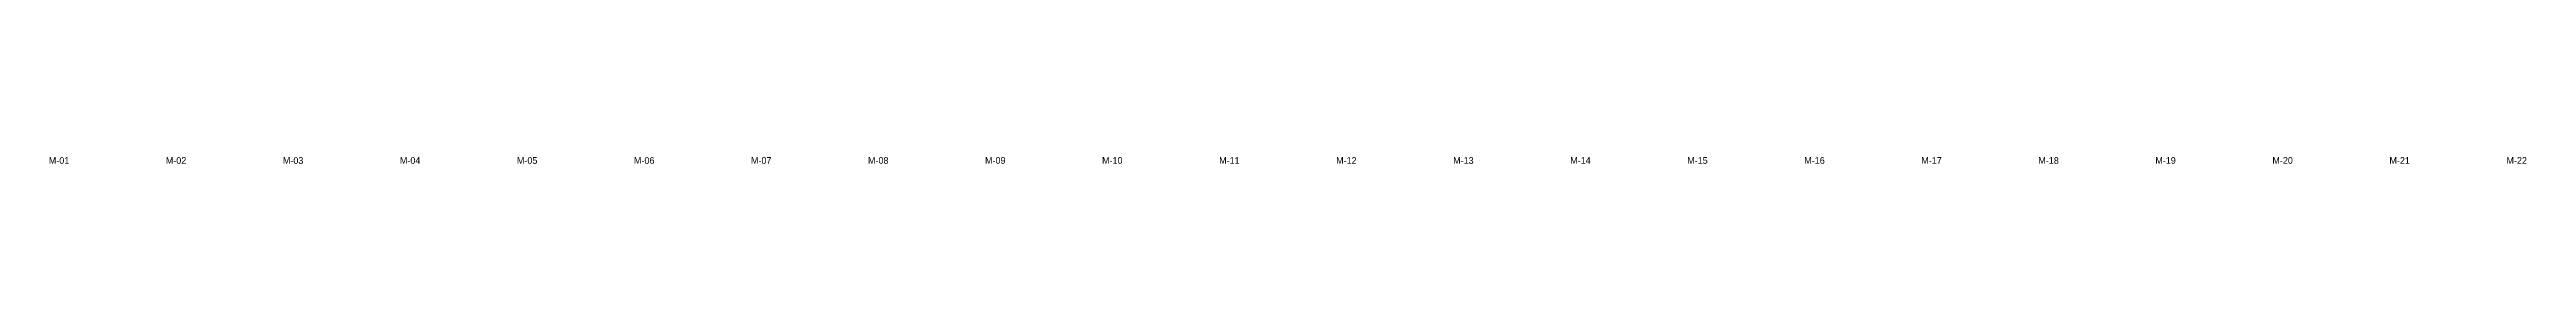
# Model space of a CAD drawing. Header units: metres. Extents: x 261.3 to 349, y -132.1 to -56.9.
# Drawn here: x 272.68 to 294.82, y -74.66 to -74.6 of the extents above; entities that cross this region are included whole.
import ezdxf
from ezdxf.enums import TextEntityAlignment as Align

# ---------------------------------------------------------------- set-up
doc = ezdxf.new("R2010")
doc.units = ezdxf.units.M
doc.layers.add('PLAN-CORTE-TEXTOS', color=5, linetype='Continuous')

msp = doc.modelspace()

# ---------------------------------------------------------------- texts
at = {"layer": 'PLAN-CORTE-TEXTOS'}
for s, p in [('M-01', (272.769, -74.631)), ('M-02', (273.815, -74.631)), ('M-03', (274.861, -74.631)), ('M-04', (275.907, -74.631)), ('M-05', (276.953, -74.631)), ('M-06', (277.999, -74.631)), ('M-07', (279.045, -74.631)), ('M-08', (280.091, -74.631)), ('M-09', (281.137, -74.631)), ('M-10', (282.183, -74.631)), ('M-11', (283.229, -74.631)), ('M-12', (284.275, -74.631)), ('M-13', (285.321, -74.631)), ('M-14', (286.367, -74.631)), ('M-15', (287.413, -74.631)), ('M-16', (288.459, -74.631)), ('M-17', (289.505, -74.631)), ('M-18', (290.551, -74.631)), ('M-19', (291.597, -74.631)), ('M-20', (292.643, -74.631)), ('M-21', (293.689, -74.631)), ('M-22', (294.735, -74.631))]:
    msp.add_text(s, height=0.06, dxfattribs=at).set_placement(p, align=Align.MIDDLE_CENTER)

doc.saveas('drawing.dxf')
